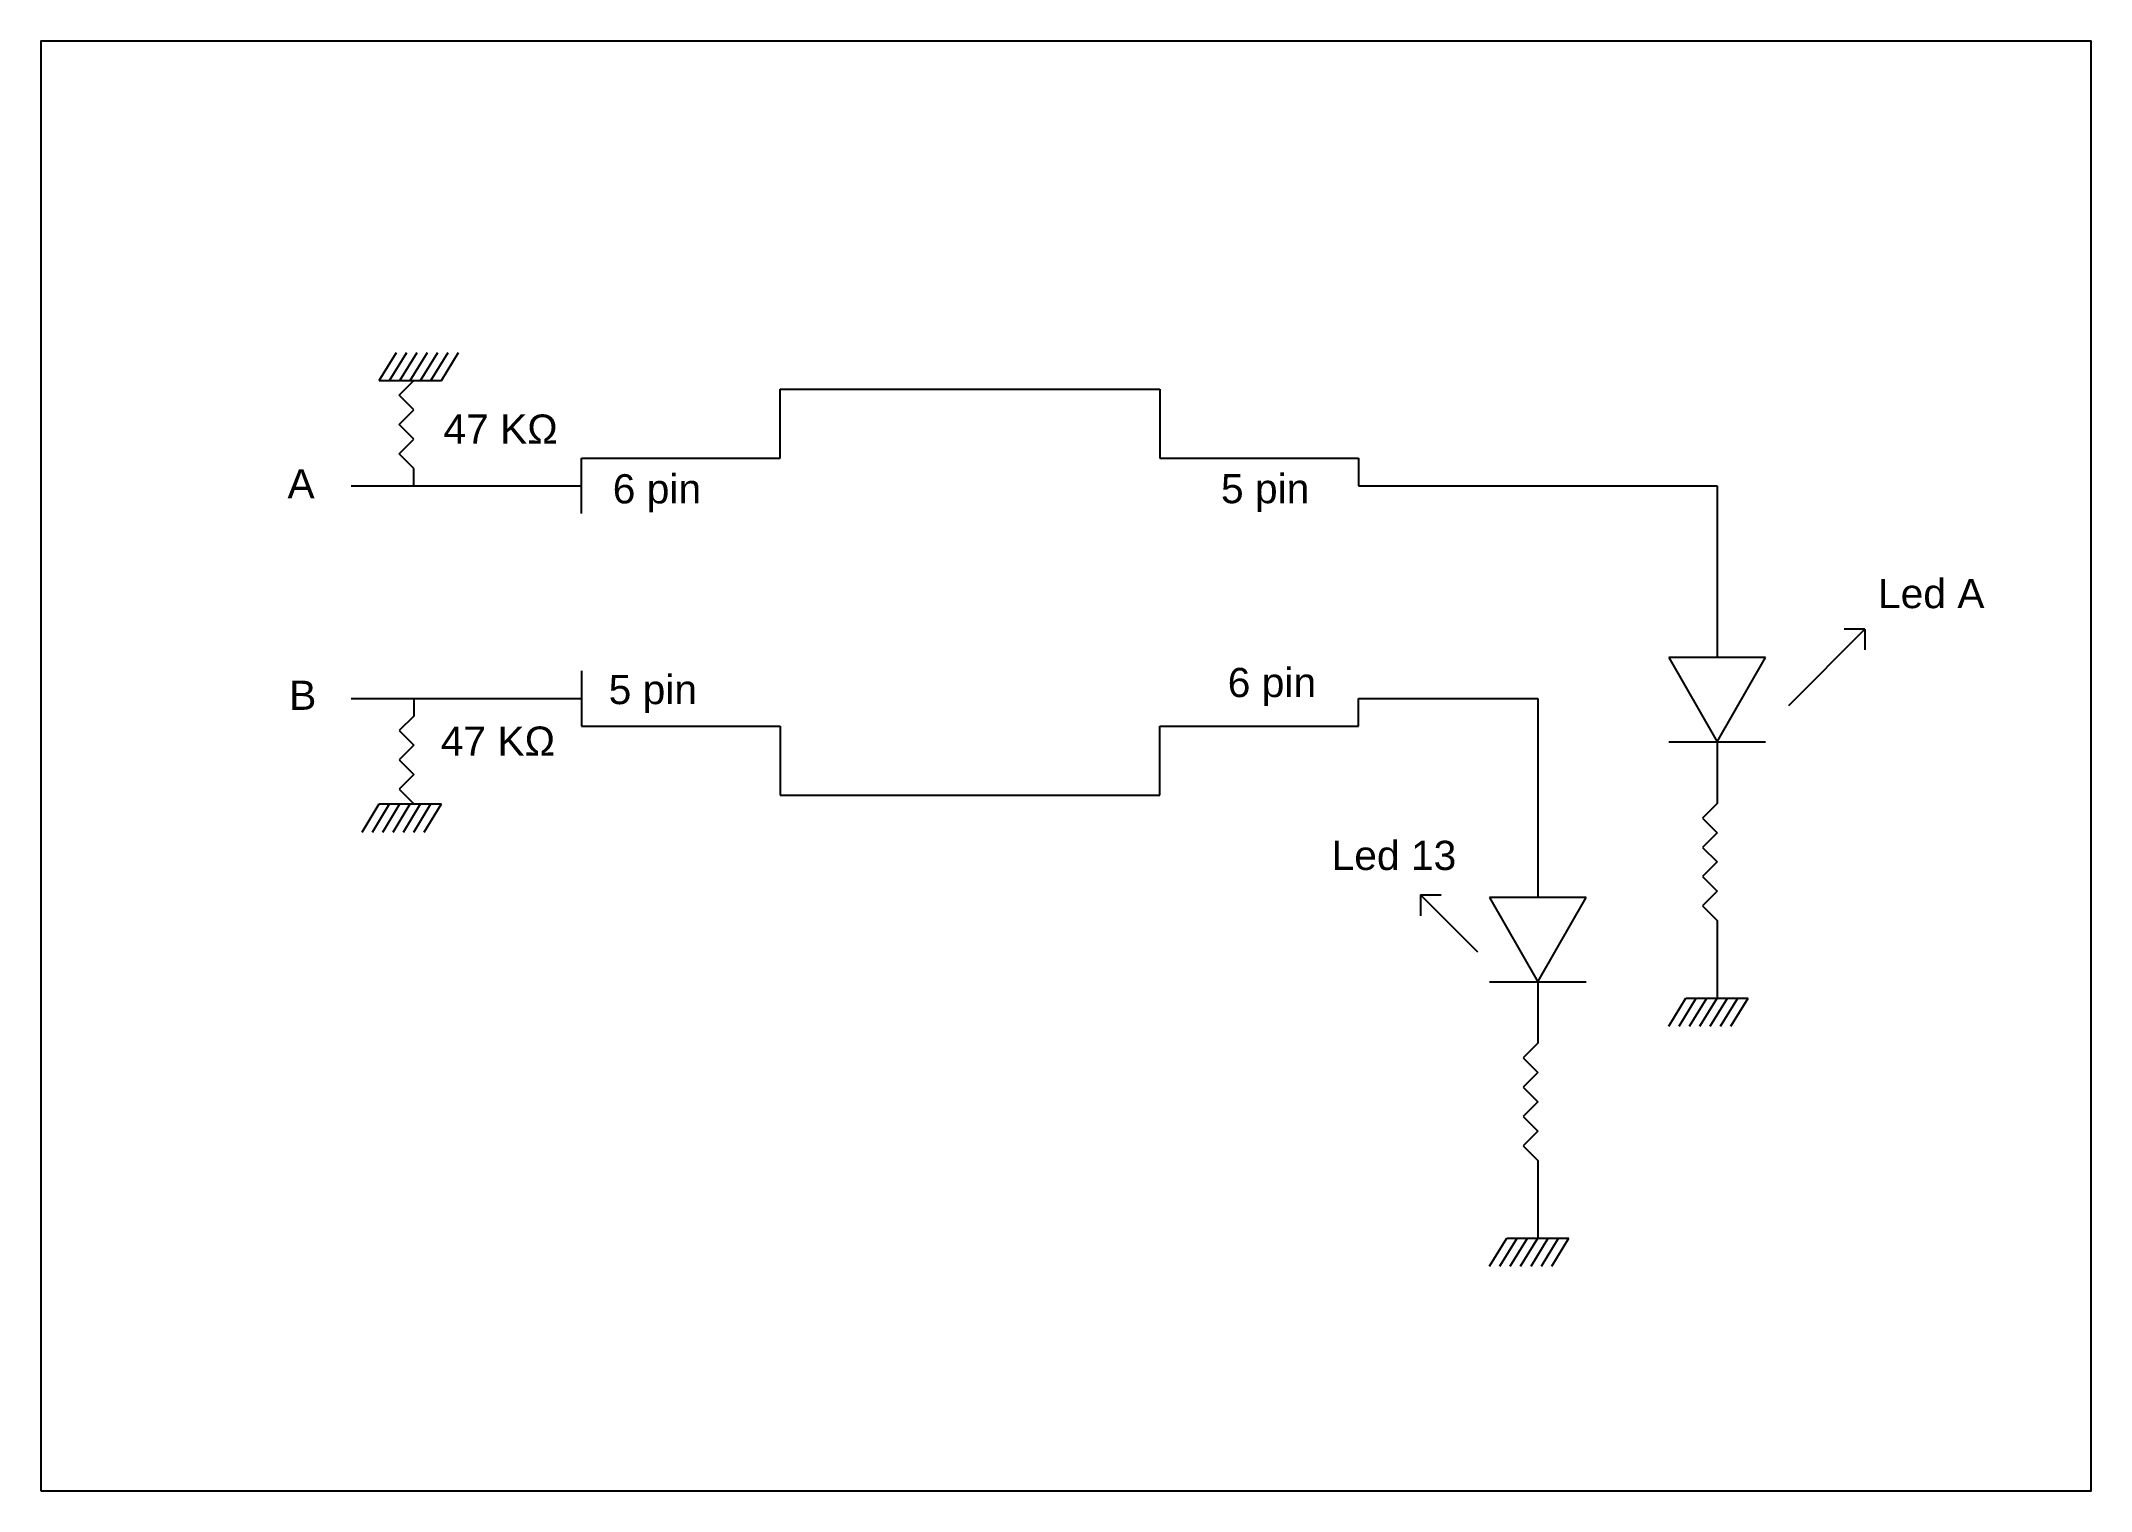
# Model space of a CAD drawing. Header units: millimetres. Extents: x 0 to 1697, y 0 to 477.
# Drawn here: x 0 to 297, y 0 to 210 of the extents above; entities that cross this region are included whole.
import ezdxf

# ---------------------------------------------------------------- set-up
doc = ezdxf.new("R2010")
doc.units = ezdxf.units.MM
doc.layers.add('Foglio', color=131, linetype='Continuous')
doc.layers.add('Primo circuito', color=40, linetype='Continuous')
doc.styles.get("Standard").update_dxf_attribs({"font": 'arial.ttf'})

msp = doc.modelspace()

# ---------------------------------------------------------------- texts
at = {"layer": 'Primo circuito'}
for s, height, p in [('47 KΩ', 4.228, (58.3, 151.68)), ('A', 4.23, (35.71, 143.76)), ('6 pin', 4.228, (82.83, 143.03)), ('5 pin', 4.228, (170.95, 143.06)), ('Led A', 4.228, (266.14, 127.86)), ('6 pin', 4.228, (171.93, 114.98)), ('B', 4.23, (35.95, 113.13)), ('5 pin', 4.228, (82.24, 113.96)), ('47 KΩ', 4.228, (57.91, 106.49)), ('Led 13', 4.228, (186.98, 89.94))]:
    msp.add_text(s, height=height, dxfattribs=at).set_placement(p)

# ---------------------------------------------------------------- linework, layer by layer
at = {"layer": 'Foglio'}
msp.add_lwpolyline([(0, 0), (297, 0), (297, 210), (0, 210)], close=True, dxfattribs=at)
at = {"layer": 'Primo circuito'}
for p, q in [((49, 160.82), (51.49, 164.9)), ((50.5, 160.82), (52.99, 164.9)), ((52, 160.82), (54.49, 164.9)), ((53.5, 160.82), (55.99, 164.9)), ((55, 160.82), (57.49, 164.9)), ((56.5, 160.82), (58.99, 164.9)), ((58, 160.82), (60.49, 164.9)), ((49, 160.82), (58, 160.82)), ((51.88, 158.7), (54, 160.82)), ((54, 156.58), (51.88, 158.7)), ((107.11, 149.57), (107.11, 159.57)), ((107.11, 159.57), (162.11, 159.57)), ((162.11, 159.57), (162.11, 149.57)), ((51.88, 154.45), (54, 156.58)), ((54, 152.33), (51.88, 154.45)), ((51.88, 150.21), (54, 152.33)), ((54, 148.09), (51.88, 150.21)), ((78.32, 141.57), (78.32, 149.57)), ((78.32, 149.57), (107.11, 149.57)), ((162.11, 149.57), (190.89, 149.57)), ((190.89, 149.57), (190.89, 145.57)), ((44.96, 145.57), (78.32, 145.57)), ((54, 145.57), (54, 148.09)), ((190.89, 145.57), (242.82, 145.57)), ((242.82, 145.57), (242.82, 120.69)), ((253.21, 113.78), (264.24, 124.81)), ((264.24, 124.81), (261.24, 124.81)), ((264.24, 124.81), (264.24, 121.81)), ((249.82, 120.69), (235.82, 120.69)), ((235.82, 120.69), (242.82, 108.48)), ((242.82, 108.48), (249.82, 120.69)), ((78.32, 118.76), (78.32, 110.76)), ((44.96, 114.76), (78.32, 114.76)), ((54, 114.76), (54, 112.24)), ((190.89, 110.76), (190.89, 114.76)), ((190.89, 114.76), (216.86, 114.76)), ((216.86, 114.76), (216.86, 85.95)), ((54, 112.24), (51.88, 110.12)), ((51.88, 110.12), (54, 108)), ((78.32, 110.76), (107.11, 110.76)), ((107.11, 110.76), (107.11, 100.76)), ((162.11, 100.76), (162.11, 110.76)), ((162.11, 110.76), (190.89, 110.76)), ((54, 108), (51.88, 105.88)), ((235.82, 108.48), (249.82, 108.48)), ((242.82, 108.48), (242.82, 99.58)), ((51.88, 105.88), (54, 103.76)), ((54, 103.76), (51.88, 101.64)), ((51.88, 101.64), (54, 99.51)), ((46.52, 95.43), (49, 99.51)), ((48.02, 95.43), (50.5, 99.51)), ((49, 99.51), (58, 99.51)), ((49.52, 95.43), (52, 99.51)), ((51.02, 95.43), (53.5, 99.51)), ((52.52, 95.43), (55, 99.51)), ((54.02, 95.43), (56.5, 99.51)), ((55.52, 95.43), (58, 99.51)), ((107.11, 100.76), (162.11, 100.76)), ((242.82, 99.58), (240.7, 97.46)), ((240.7, 97.46), (242.82, 95.34)), ((242.82, 95.34), (240.7, 93.22)), ((240.7, 93.22), (242.82, 91.1)), ((242.82, 91.1), (240.7, 88.98)), ((208.18, 78.02), (199.87, 86.32)), ((199.87, 86.32), (202.87, 86.32)), ((199.87, 86.32), (199.87, 83.32)), ((240.7, 88.98), (242.82, 86.85)), ((242.82, 86.85), (240.7, 84.73)), ((223.86, 85.95), (209.86, 85.95)), ((209.86, 85.95), (216.86, 73.74)), ((216.86, 73.74), (223.86, 85.95)), ((240.7, 84.73), (242.82, 82.61)), ((242.82, 82.61), (242.82, 71.38)), ((209.86, 73.74), (223.86, 73.74)), ((216.86, 73.74), (216.86, 64.84)), ((235.83, 67.3), (238.32, 71.38)), ((237.33, 67.3), (239.82, 71.38)), ((238.32, 71.38), (247.32, 71.38)), ((238.83, 67.3), (241.32, 71.38)), ((240.33, 67.3), (242.82, 71.38)), ((241.83, 67.3), (244.32, 71.38)), ((243.33, 67.3), (245.82, 71.38)), ((244.83, 67.3), (247.32, 71.38)), ((216.86, 64.84), (214.73, 62.72)), ((214.73, 62.72), (216.86, 60.6)), ((216.86, 60.6), (214.73, 58.48)), ((214.73, 58.48), (216.86, 56.35)), ((216.86, 56.35), (214.73, 54.23)), ((214.73, 54.23), (216.86, 52.11)), ((216.86, 52.11), (214.73, 49.99)), ((214.73, 49.99), (216.86, 47.87)), ((216.86, 47.87), (216.86, 36.64)), ((209.87, 32.55), (212.36, 36.64)), ((211.37, 32.55), (213.86, 36.64)), ((212.36, 36.64), (221.36, 36.64)), ((212.87, 32.55), (215.36, 36.64)), ((214.37, 32.55), (216.86, 36.64)), ((215.87, 32.55), (218.36, 36.64)), ((217.37, 32.55), (219.86, 36.64)), ((218.87, 32.55), (221.36, 36.64))]:
    msp.add_line(p, q, dxfattribs=at)

msp.set_redraw_order([(e.dxf.handle, doc.entitydb.next_handle()) for e in msp.query("TEXT MTEXT ATTDEF DIMENSION ARC_DIMENSION")])  # texts and dimensions are drawn at this point

doc.saveas('drawing.dxf')
